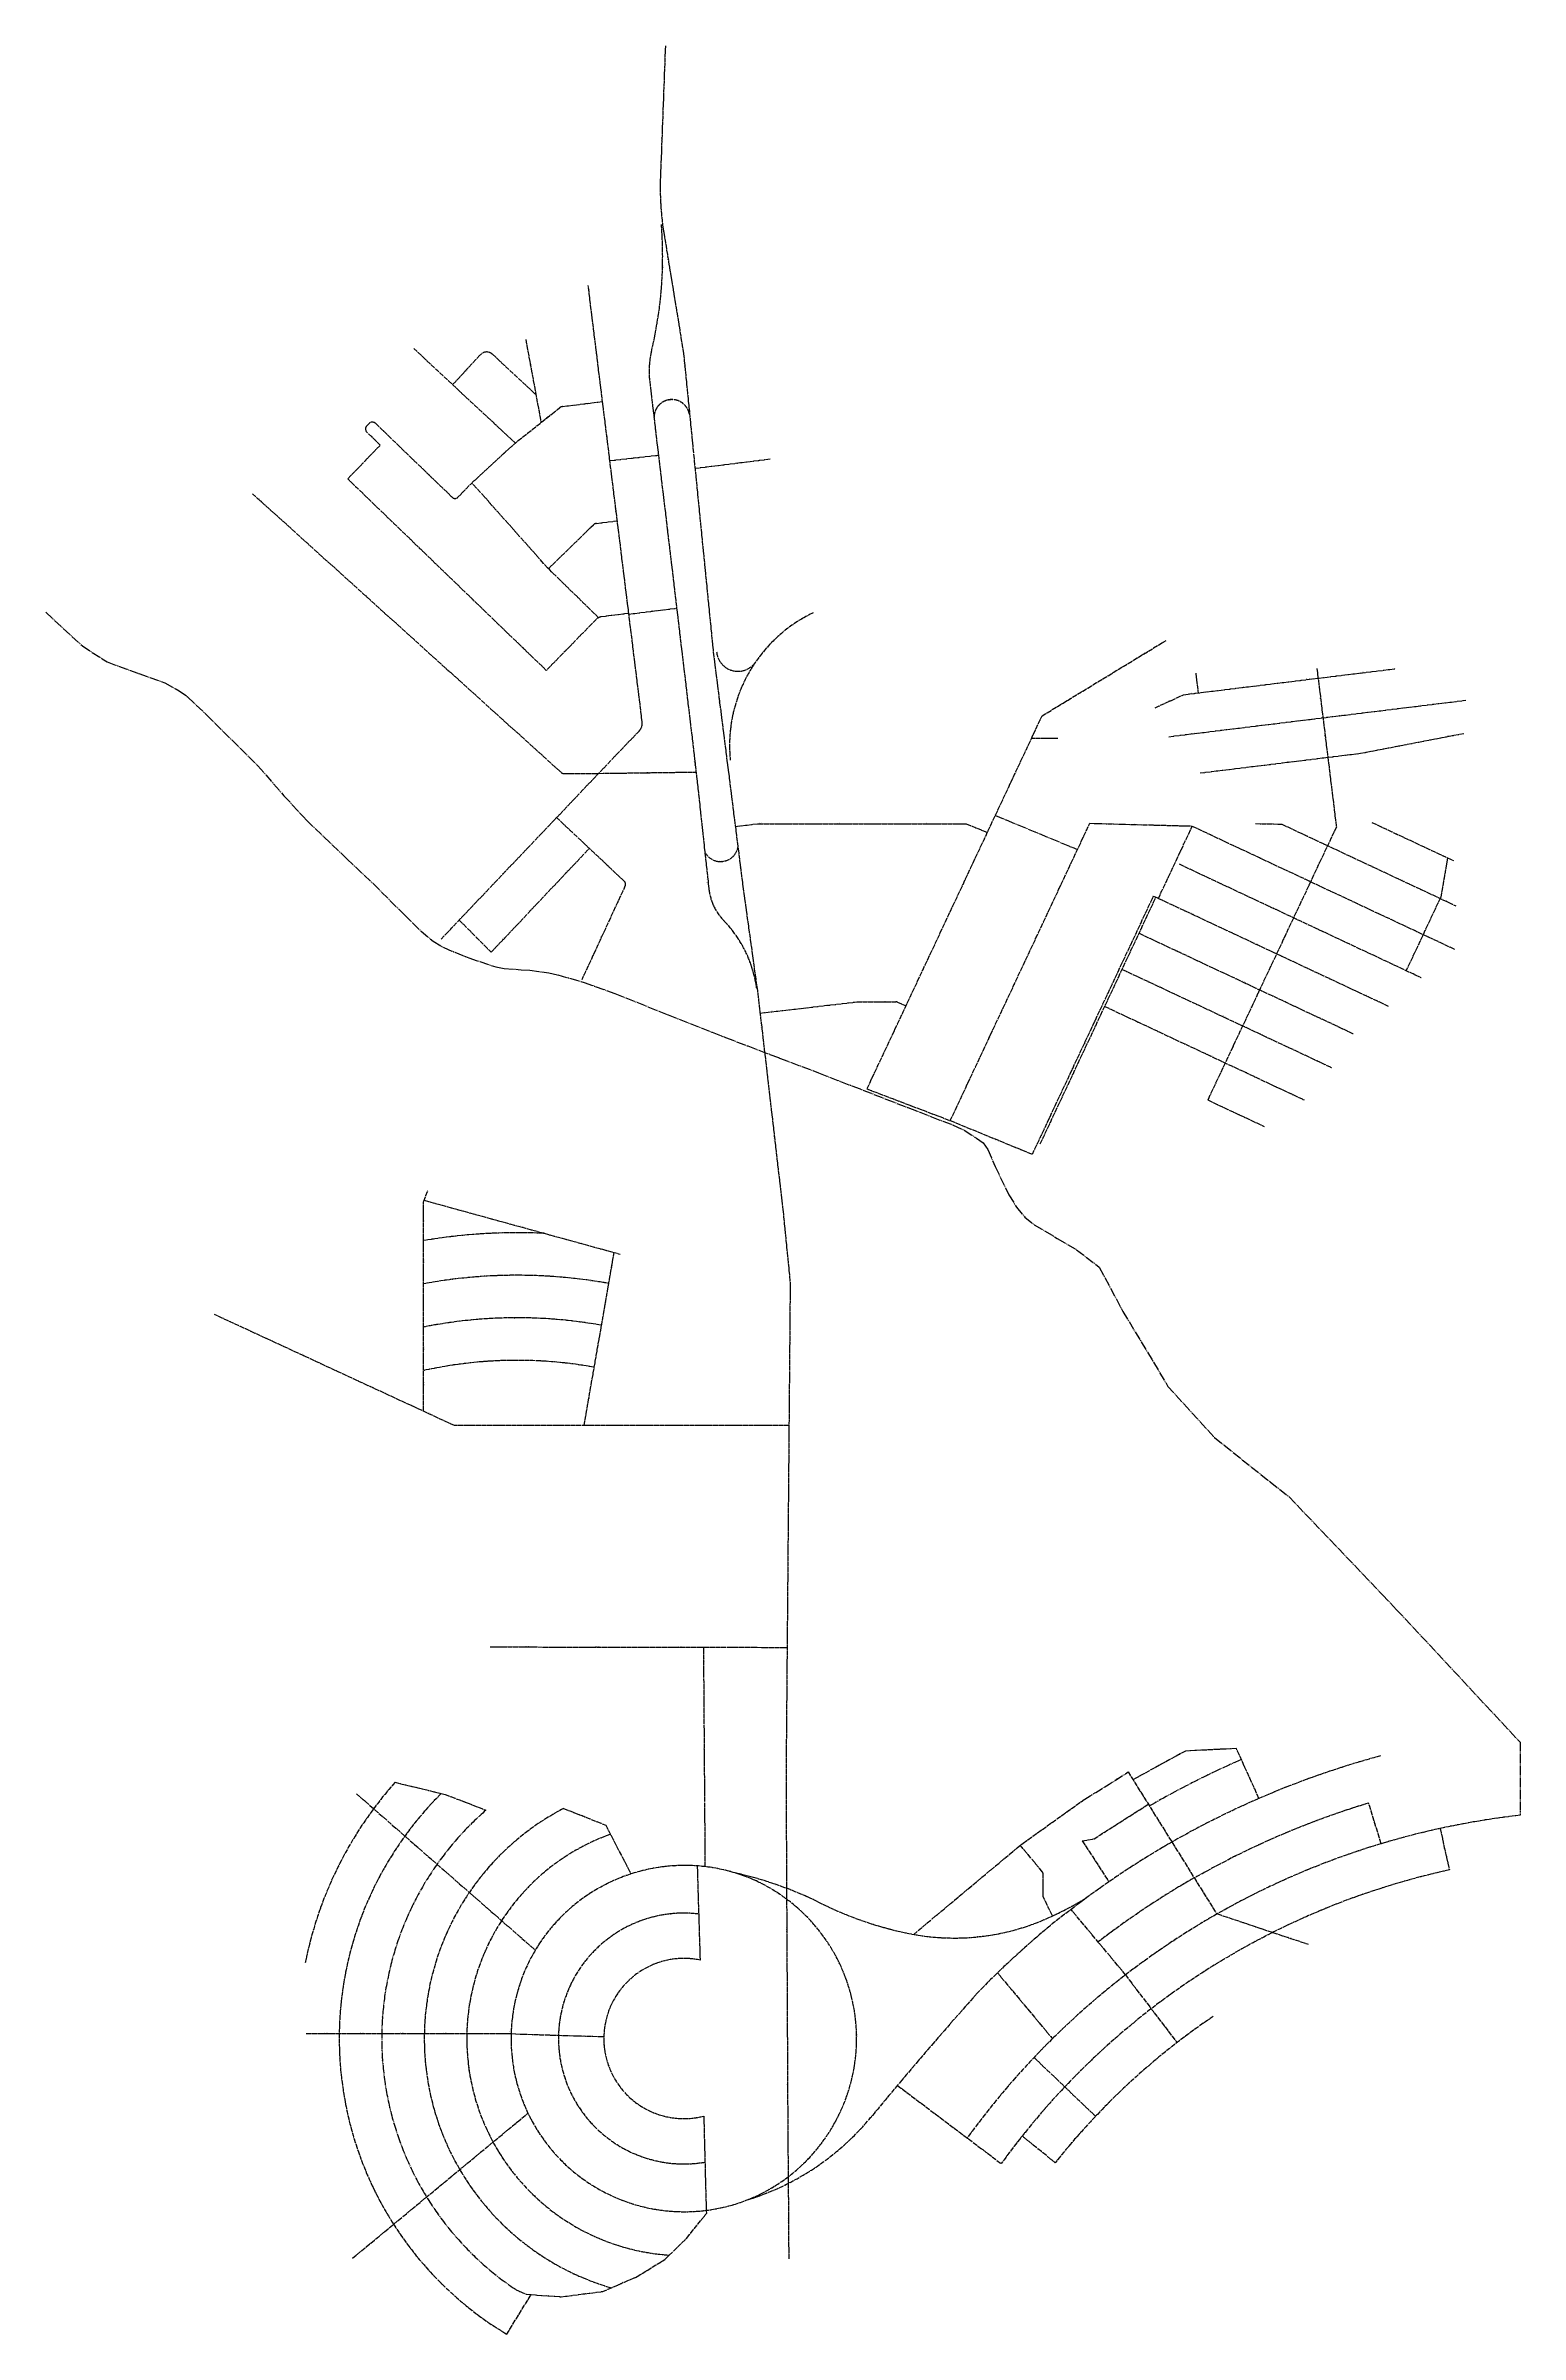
# Model space of a CAD drawing. Header units: millimetres. Extents: x 2242286 to 2245579, y 377608 to 382720.
import ezdxf

# ---------------------------------------------------------------- set-up
doc = ezdxf.new("R2010")
doc.units = ezdxf.units.MM
doc.linetypes.add('DIVIDE', pattern=[26.5, 20, -1.5, 1, -1.5, 1, -1.5])
doc.layers.add('автодороги', color=21, linetype='DIVIDE')
doc.layers.add('автодороги_обозначения', color=5, linetype='DIVIDE')
doc.styles.get("Standard").update_dxf_attribs({"font": 'arial.ttf'})

msp = doc.modelspace()

# ---------------------------------------------------------------- linework, layer by layer
at = {"layer": 'автодороги', "ltscale": 0.5}
for points in [[(2243669.6, 382719.8), (2243659.4, 382448.6), (2243658.7, 382431.4, 0.02069), (2243658.7, 382376.4, 0.022924), (2243664, 382315.6), (2243688.6, 382164.8), (2243698, 382107.4), (2243710.4, 382031.5), (2243734, 381793.7), (2243737.5, 381758.7), (2243754.5, 381587.7), (2243755.7, 381575.8), (2243776.6, 381365), (2243782.6, 381318), (2243793.2, 381234.1), (2243807.2, 381123.3), (2243842.8, 380841.5), (2243875.9, 380603.1), (2243887.2, 380506.2), (2243895.2, 380437.3), (2243909.7, 380312.3), (2243932.4, 380116.9), (2243943, 380010.5), (2243948.4, 379955.7), (2243939.1, 378854.3), (2243940.2, 378630.1), (2243940.8, 378514.7), (2243942.8, 378114.4), (2243943.4, 378024.4), (2243944.2, 377918.8), (2243945.2, 377775.6)], [(2243660.8, 382320.3, -0.07883), (2243638.4, 382036.4, 0.089632), (2243634.6, 381970.4), (2243650.9, 381832.8), (2243657.4, 381778.2), (2243691.7, 381490.6), (2243698.3, 381435), (2243734.6, 381129.2), (2243740.9, 381074), (2243766.8, 380835.4, 0.162509), (2243800.2, 380765.5, -0.160395), (2243873.6, 380613.8)], [(2243168.9, 380724.4), (2243531.9, 381106.3), (2243610.8, 381188.9, 0.234981), (2243617.9, 381209.6), (2243497.3, 382184)], [(2243194.5, 381962.8), (2243256.7, 382029.7, -0.414214), (2243283.6, 382030.6), (2243380.5, 381940.4)], [(2243588, 381451.7), (2243526.5, 381444, 0.169916), (2243515.2, 381438.5), (2243403.7, 381324.4), (2242960.2, 381752.3), (2243032.9, 381827.6), (2243003, 381856.5, -0.414214), (2243002.7, 381870.7), (2243008.7, 381876.9, -0.342114), (2243022.2, 381876.4), (2243193.6, 381711.1, 0.412651), (2243206.3, 381711.3), (2243234.8, 381740.8), (2243319.5, 381818.5), (2243341.2, 381838), (2243417.2, 381898.1), (2243434.1, 381911.4, -0.137188), (2243440, 381913.9), (2243529.4, 381925)], [(2243644.5, 381887.2, -0.940875), (2243723.2, 381897.1, -0.9388)], [(2242747.6, 381719), (2243437.9, 381095.7, 0.185693), (2243441.3, 381094.4), (2243520.6, 381094.4)], [(2243408.5, 381551.6), (2243508.9, 381649.6, -0.163887), (2243515.8, 381652.9), (2243562.3, 381658.7)], [(2243814.6, 381124.3, -0.127382), (2243840, 381287.1, -0.181257), (2244000, 381453.2)], [(2243784.1, 381366, 0.692011), (2243870.3, 381342, 0.713774)], [(2243426.8, 380995.8), (2243578.4, 380852.8, -0.322393), (2243580.1, 380843.6), (2243483, 380633.6)], [(2243757.8, 380918.6, 0.696658), (2243831.8, 380928.6, 0.822685)], [(2243881.1, 380558.8), (2244096.9, 380583.9), (2244184.7, 380583.9, -0.098758), (2244188, 380583.3), (2244207.1, 380575.3)], [(2243129.6, 380050.8, -0.053228), (2243399.3, 380067, -0.05148)], [(2243129.6, 379954.3, -0.090031), (2243543.3, 379955, -0.086426)], [(2243129.6, 379857.6, -0.094276), (2243527.1, 379861.5, -0.090375)], [(2243129.6, 379760.5, -0.099434), (2243510.8, 379767.8, -0.095182)], [(2243850, 377907, 0.149209), (2244131.5, 378095.9, -0.002745), (2244198, 378175.6, -0.007065), (2244366.7, 378370.2, -0.021203), (2244487.6, 378485.1, -0.022802), (2244581.9, 378561.3, -0.032688), (2244793.7, 378703, -0.064966), (2245267.1, 378899.8)], [(2242865.3, 378437.3, -0.13291), (2243065.9, 378840.7, -0.107509)], [(2243315.4, 377607.8, -0.489306), (2243169.2, 378815.7, -0.1481)], [(2243548.8, 377711.5, -0.675308), (2243442.4, 378782.3, -0.137026)], [(2244343.8, 378046.1, -0.211106), (2245578.9, 378767.1, -0.180655)], [(2244851.1, 378626.8, -0.056274), (2245240.3, 378794.3, -0.055571)], [(2243678.6, 377784.5, -0.812564), (2243546.9, 378724.6, -0.128175)], [(2244534.2, 378542.1), (2244513.6, 378584.7), (2244513.2, 378586.3), (2244513.2, 378636.1, 0.175674), (2244511.5, 378640.9), (2244462.4, 378699.8)], [(2244419.7, 377988.9, -0.184835), (2245420.8, 378644.9, -0.185777)], [(2243824.7, 378638.4, -0.05736), (2244010, 378574, 0.070327), (2244220.3, 378501.7, 0.150222), (2244518.6, 378535.1, 0.032948), (2244610.2, 378582.6)], [(2244636.2, 378484, -0.034059), (2244850.7, 378627.3, -0.031943)], [(2243758.1, 377992.2, -1.156546), (2243744.8, 378546.4, -1.125051)], [(2243755.3, 378095, -1.259301), (2243747.8, 378443.4, -1.287554)], [(2244540.4, 377990.9, -0.076497), (2244892.8, 378317.4, -0.07512)]]:
    msp.add_lwpolyline(points, format="xyb", dxfattribs=at)
for points in [[(2243107.9, 382043.4), (2243334.7, 381832.2)], [(2243357.8, 382063.3), (2243392, 381878.1)], [(2243545.7, 381793), (2243654.2, 381805.3)], [(2243735.8, 381775.9), (2243903.8, 381796.8)], [(2243520.4, 381442.2), (2243410.6, 381549.6), (2243406.4, 381553.7), (2243237.6, 381743.4)], [(2243588.1, 381450.2), (2243694.9, 381463.5)], [(2244120.5, 380390.7), (2244511.1, 381223.1), (2244788.3, 381391.6)], [(2244763.6, 381240.9), (2244827, 381270.2), (2245300.3, 381328.2)], [(2244854.1, 381318.3), (2244859.5, 381274.2)], [(2245124.8, 381328.6), (2245168.2, 380974.7), (2244881, 380364.9)], [(2244793.8, 381176.4), (2245457.6, 381257.8)], [(2244546.2, 381172.6), (2244487.4, 381172.6)], [(2244863.8, 381095.4), (2245149.1, 381130.3), (2245222.2, 381139.3), (2245452.9, 381183.8)], [(2243520.6, 381094.4), (2243738.2, 381097.4)], [(2243825.8, 380975.9), (2243875.9, 380982), (2244341.4, 380982), (2244388.7, 380962.4)], [(2244306, 380318.8), (2244617.6, 380983)], [(2244489.4, 380243.6), (2244760, 380820.4), (2244770.9, 380815.3), (2244846.5, 380976.5)], [(2244617.6, 380983), (2244845.8, 380976.8), (2245432.2, 380701.7)], [(2244988, 380982.1), (2245046.1, 380981.1), (2245435, 380798.7)], [(2245247.3, 380985), (2245429.7, 380899.5)], [(2243209.1, 380766.8), (2243280.6, 380694.8), (2243499.8, 380926.9)], [(2244816.8, 380892.1), (2245357.7, 380638.3)], [(2245416.6, 380905.6), (2245401.3, 380818.2), (2245399.9, 380815.1), (2245324.3, 380654)], [(2244507, 380266.9), (2244765.4, 380817.9)], [(2244770.9, 380815.3), (2245284.5, 380574.4)], [(2244727.6, 380737.3), (2245205.7, 380513)], [(2244689.8, 380656.7), (2245157.9, 380437.1)], [(2244651, 380573.9), (2245096.5, 380364.9)], [(2244119.9, 380389.6), (2244306, 380318.8), (2244489.4, 380243.6)], [(2244881, 380364.9), (2245007.1, 380305.7)], [(2243129.6, 379669.4), (2243129.6, 380137.4), (2243129.9, 380139.1), (2243139.1, 380162.5)], [(2243130.6, 380140.9), (2243568.9, 380020.4)], [(2243488.2, 379637.5), (2243555.3, 380024.2)], [(2243945.7, 379637.5), (2243198.5, 379637.5), (2242662.6, 379885.7)], [(2243278.3, 379143.1), (2243941.5, 379142.1)], [(2243758.8, 378652.2), (2243755.4, 379142.4)], [(2244703.3, 378863.8), (2244901.3, 378546.2)], [(2242980, 378814.9), (2243379.1, 378465.8)], [(2243065.9, 378840.7), (2243178, 378813.6), (2243269, 378778.4)], [(2244224.2, 378501), (2244455.7, 378694.5), (2244468.7, 378704.8), (2244605.2, 378802.4), (2244606.4, 378803)], [(2243442.4, 378782.3), (2243536.3, 378745.1), (2243592.8, 378636)], [(2244600.8, 378709.7), (2244627.1, 378714.6), (2244748.3, 378791.7)], [(2245268.4, 378703.5), (2245240.3, 378794.3)], [(2244600.8, 378709.7), (2244660.3, 378618.5)], [(2245399.8, 378737.5), (2245420.8, 378644.9)], [(2243747.8, 378443.4), (2243741.6, 378653.8)], [(2244697.5, 378410.6), (2244575.6, 378556.6)], [(2244902.4, 378546.8), (2245026, 378505.3), (2245105, 378479.2)], [(2244411.4, 378415), (2244534.2, 378268)], [(2244697.2, 378410.3), (2244812.3, 378259.2)], [(2242867.7, 378279.3), (2243325, 378279.5)], [(2244493.1, 378226), (2244630.3, 378094.6)], [(2244187.9, 378163.6), (2244419.8, 377988.9)], [(2242971.1, 377777.8), (2243362.7, 378101.5)], [(2243755.3, 378095), (2243761.2, 377877.4)], [(2244540.4, 377990.9), (2244466.5, 378050.6)]]:
    msp.add_lwpolyline(points, dxfattribs=at)
at = {"layer": 'автодороги'}
for points in [[(2242285.8, 381454.2), (2242367.5, 381379.2), (2242423, 381343.3), (2242493.6, 381317.6), (2242551.5, 381296.6), (2242583.5, 381278.7), (2242602.7, 381265.4), (2242644.6, 381225.4), (2242759.7, 381111.2), (2242817.8, 381044.6), (2242858.4, 381000.3), (2242861.2, 380997.3), (2242868, 380989.9), (2242958.2, 380903.7), (2243016.9, 380848.1), (2243086.9, 380778.6), (2243123.9, 380741.8), (2243150.9, 380719.8), (2243174.6, 380705.2), (2243230.4, 380682.2), (2243291.2, 380662), (2243309.6, 380658.6), (2243341, 380656.4), (2243347.3, 380655.9), (2243367.2, 380654.5), (2243409.4, 380649.1), (2243429.7, 380644.3), (2243488.2, 380627.5), (2243556.8, 380602.9), (2243675.8, 380554.9), (2243803.9, 380504.5), (2243853.7, 380485.5), (2243924.6, 380458.6), (2244011.7, 380425.6), (2244162.1, 380366.9), (2244264.3, 380327.2), (2244312.3, 380308.9), (2244337.3, 380297.1), (2244364.7, 380279.7), (2244379.3, 380269.1), (2244389.9, 380254), (2244406, 380216.3), (2244437.1, 380152.8), (2244454, 380125.4), (2244472.5, 380103.3), (2244493.3, 380086.3), (2244544.9, 380055.7), (2244588.2, 380030.1), (2244638.7, 379991.5), (2244691.5, 379892.6), (2244759.9, 379779), (2244792, 379725.2), (2244895.9, 379610.7), (2245062.2, 379478.8), (2245271, 379259.8), (2245302.9, 379226.3), (2245578.9, 378930), (2245578.9, 378767.1)], [(2244406.6, 381000.5), (2244590, 380924.2)]]:
    msp.add_lwpolyline(points, dxfattribs=at)
at = {"layer": 'автодороги', "linetype": 'DIVIDE', "ltscale": 0.5}
for points in [[(2244995.4, 378804.6), (2244945, 378916.2), (2244831.1, 378910.4), (2244714.1, 378846.5)], [(2243325, 378279.5), (2243335.6, 378278.6), (2243532.2, 378272.5)], [(2243315.4, 377607.8), (2243369.8, 377696.2), (2243437, 377691.5), (2243529.6, 377703.3), (2243606.3, 377736.4), (2243668.8, 377774.9), (2243717.4, 377822.5), (2243761.2, 377877.4)]]:
    msp.add_lwpolyline(points, dxfattribs=at)
at = {"layer": 'автодороги'}
for points in [[(2244606.4, 378803, 0.006567), (2244703.3, 378863.8)], [(2244750.7, 378787.8, -0.02737), (2244956.1, 378891.7, -0.024505)], [(2243269, 378778.4, 0.49522), (2243336.6, 377706.9), (2243359.6, 377697), (2243369.8, 377696.2)]]:
    msp.add_lwpolyline(points, format="xyb", dxfattribs=at)
at = {"layer": 'автодороги', "ltscale": 0.5}
msp.add_lwpolyline([(2243881.3, 377920.5, -0.744104), (2243379.1, 378465.8, -0.373362), (2243863.2, 378624.6, -0.637255)], format="xyb", close=True, dxfattribs=at)

# ---------------------------------------------------------------- texts
at = {"layer": 'автодороги_обозначения', "char_height": 2.5, "attachment_point": 1}
for s, insert, rotation in [('О_1_1', (2243660, 382506.2), 89.0195), ('О_1_1', (2243661.6, 382220.7), 89.0195), ('О_1_1', (2243674.5, 382241.1), 98.9847), ('ПГ_1_1', (2243498.4, 382164.9), 98.1367), ('ПГ_1_1', (2243515.2, 382021.1), 98.1367), ('О_1_1', (2243639.3, 382045.2), 80.4698), ('П_1_3', (2243159.8, 381997.1), 314.6917), ('П_1_2', (2243220, 381992.7), 44.6917), ('П_1_2', (2243333.9, 381985.9), 314.6917), ('П_1_1', (2243368.4, 382012.9), 281.4885), ('О_1_1', (2243711.8, 382001.1), 96.6283), ('ПГ_1_2', (2243487, 381921.2), 7.1437), ('О_1_Р_1', (2243673.5, 381930.3), 1.3087), ('П_1_3', (2243286.6, 381879.7), 314.6917), ('П_1_1', (2243388.3, 381906.8), 281.4885), ('ПГ_1_2', (2243402.8, 381889.6), 38.8757), ('О_1_1', (2243647, 381854), 96.679), ('ПГ_1_2', (2243013.8, 381848.7), 315.903), ('ПГ_1_2', (2243039.6, 381861.6), 315.903), ('ПГ_1_2', (2243305.2, 381807.5), 45.903), ('ПГ_1_1', (2243538.1, 381840.5), 98.1367), ('ПГ_1_2', (2242992.3, 381786.7), 45.903), ('ПГ_1_2', (2243141.6, 381763.7), 315.903), ('ПГ_1_3', (2243590.9, 381799.6), 6.9602), ('П_3_1', (2243826.7, 381788.6), 6.9602), ('ПГ_1_2', (2242976.5, 381738.4), 315.903), ('ПГ_1_2', (2243213.1, 381720.8), 45.903), ('П_1_6', (2242761.5, 381709.6), 316.511), ('П_1_4', (2243278.7, 381699.3), 314.6917), ('ПГ_1_1', (2243557.5, 381678.5), 98.1367), ('О_1_1', (2243746.9, 381649.3), 96.6283), ('П_1_6', (2242869.8, 381611), 316.511), ('П_1_4', (2243360.4, 381607.5), 314.6917), ('П_1_5', (2243498, 381641.3), 44.6917), ('О_1_1', (2243672.7, 381636.2), 96.679), ('ПГ_1_2', (2243116, 381604.1), 315.903), ('П_1_5', (2243453.7, 381597.5), 44.6917), ('П_1_6', (2243001.5, 381493.3), 316.511), ('ПГ_1_2', (2243236.9, 381486.8), 315.903), ('П_1_4', (2243459.3, 381504.1), 314.6917), ('ПГ_1_1', (2243583.4, 381468.6), 98.1367), ('ПГ_1_4', (2243633.2, 381457.7), 6.9602), ('ПГ_1_2', (2243541.5, 381447.7), 8.1367), ('О_1_1', (2243700.9, 381398.2), 96.679), ('П_3_2', (2243971.8, 381440), 31.1973), ('ПГ_1_2', (2243351.4, 381377.1), 315.903), ('ПГ_1_2', (2243441.5, 381365.5), 45.903), ('П_3_2', (2243873.7, 381349.6), 54.0522), ('Г_2_1', (2244731.9, 381359.7), 33.445), ('П_1_6', (2243180.9, 381329.9), 316.511), ('П_3_3', (2243827.6, 381324.1), 358.386), ('В_18', (2245101, 381306.3), 7.0621), ('В_18', (2245222.1, 381320.9), 7.0621), ('ПГ_1_1', (2243609.1, 381267.1), 98.1367), ('О_1_1', (2243789, 381252.2), 96.6283), ('Г_2_1', (2244564.3, 381257.4), 33.445), ('В_18', (2244787.9, 381254.3), 25.0487), ('В_18', (2244837.3, 381273.5), 7.0621), ('В_18', (2244959.6, 381288.5), 7.0621), ('В_15', (2245131.5, 381256.3), 97.0621), ('П_3_2', (2243817.3, 381218.6), 78.5132), ('Г_2_1', (2244501.7, 381207), 64.7557), ('В_17', (2244987.9, 381201.8), 7.0621), ('В_17', (2245112.9, 381217.6), 7.0621), ('В_17', (2245174.4, 381224.6), 7.0621), ('В_17', (2245351.8, 381247.1), 7.0621), ('В_17', (2244844.9, 381184.4), 7.0621), ('В_15', (2245141.8, 381171.5), 97.0621), ('В_16', (2245302.5, 381156.7), 11.163), ('В_16', (2245411, 381177.8), 11.163), ('П_1_6', (2243395.7, 381136.4), 316.511), ('ПГ_1_5', (2243627.5, 381097.3), 0.9428), ('О_1_1', (2243734.1, 381112.2), 96.679), ('Г_2_1', (2244447.3, 381091.5), 64.7557), ('В_16', (2244870.1, 381097.5), 7.0621), ('В_16', (2245058.7, 381121.4), 7.0621), ('В_16', (2245188.4, 381137.2), 7.0621), ('ПГ_1_1', (2243481.1, 381055), 45.9387), ('В_15', (2245158.6, 381043.2), 97.0621), ('В_20', (2243457.5, 380969.2), 315.9387), ('В_1', (2243880.1, 380984.4), 359.7582), ('В_1', (2244052.5, 380984.4), 359.7582), ('В_1', (2244253, 380984.6), 359.7582), ('В_1', (2244360.6, 380975.4), 338.0037), ('Г_2_1', (2244377.1, 380941.1), 64.7557), ('В_4', (2244496.8, 380964.9), 338.0037), ('В_3', (2244608.4, 380967.9), 64.5683), ('В_5', (2244717.7, 380982.2), 358.3669), ('Г_3_1', (2244824.6, 380936), 64.7557), ('В_5', (2244887.5, 380959.2), 334.4195), ('В_6', (2245099.1, 380958.3), 334.4195), ('В_15', (2245156.1, 380954.1), 64.4195), ('В_7', (2245301.3, 380961.6), 334.4195), ('В_20', (2243539, 380892.2), 315.9387), ('О_1_Р_2', (2243788.6, 380899.1), 1.3087), ('В_5', (2244996.8, 380907.6), 334.4195), ('В_15', (2245125.9, 380889), 64.4195), ('В_6', (2245204.9, 380909), 334.4195), ('В_7', (2245402.8, 380914.1), 334.4195), ('ПГ_1_1', (2243304.4, 380869.6), 45.9387), ('В_21', (2243445.3, 380873.3), 45.9387), ('О_1_1', (2243762.3, 380848.9), 96.679), ('О_1_1', (2243836.2, 380878.9), 96.6283), ('В_9', (2244887.2, 380861.2), 334.4195), ('В_6', (2245315.7, 380857.1), 334.4195), ('В_8', (2245406, 380854.5), 81.6068), ('В_21', (2243364.4, 380787.1), 45.9387), ('В_20', (2243560.4, 380804.4), 65.0045), ('В_3', (2244544.3, 380832.3), 64.5683), ('Г_3_1', (2244754.6, 380813.1), 64.7557), ('Г_3_1', (2244773.3, 380826), 64.7557), ('В_9', (2245028.4, 380795.1), 334.4195), ('В_15', (2245087, 380806.8), 64.4195), ('В_5', (2245162.5, 380830.1), 334.4195), ('В_6', (2245413.5, 380811.1), 334.4195), ('ПГ_1_1', (2243188.2, 380747.4), 45.9387), ('Г_2_1', (2244299, 380776.1), 64.7557), ('В_10', (2244843.7, 380783.1), 334.4195), ('В_9', (2245135.2, 380744.7), 334.4195), ('В_5', (2245341.6, 380746.4), 334.4195), ('В_8', (2245375.5, 380766.9), 64.4195), ('В_21', (2243247.5, 380730.3), 315.9387), ('В_21', (2243304.9, 380723.9), 45.9387), ('В_20', (2243521.5, 380722.5), 65.0045), ('В_3', (2244493.8, 380724.3), 64.5683), ('Г_3_1', (2244703.6, 380696.4), 64.7557), ('В_11', (2244813.2, 380699.6), 334.4195), ('В_10', (2244985.4, 380717.4), 334.4195), ('В_15', (2245050.9, 380727.9), 64.4195), ('В_9', (2245249, 380691.2), 334.4195), ('В_8', (2245337.8, 380687.1), 64.4195), ('В_20', (2243483.5, 380639.2), 65.0045), ('О_1_1', (2243856.5, 380675), 111.1459), ('Г_2_1', (2244241.6, 380654.6), 64.7557), ('В_15', (2245011.8, 380645.5), 64.4195), ('В_10', (2245112.7, 380656.2), 334.4195), ('В_9', (2245339.1, 380649), 334.4195), ('В_2', (2244157.4, 380585.9), 0.0723), ('В_3', (2244445.8, 380620.1), 64.5683), ('В_12', (2244771.7, 380620.3), 334.4195), ('В_11', (2244958.3, 380631.2), 334.4195), ('В_11', (2245053.6, 380586.1), 334.4195), ('В_10', (2245234.5, 380600.2), 334.4195), ('О_1_1', (2243883, 380526.1), 96.6283), ('В_2', (2243905, 380563.9), 6.8532), ('В_2', (2244029.3, 380578.1), 6.8532), ('Г_2_1', (2244196.6, 380556.3), 64.7557), ('В_13', (2244722.5, 380541.7), 334.4195), ('В_12', (2244915.3, 380553.4), 334.4195), ('В_15', (2244974.2, 380567.4), 64.4195), ('В_3', (2244390.4, 380502.7), 64.5683), ('Г_3_1', (2244604.2, 380489), 64.7557), ('В_15', (2244935.1, 380483.1), 64.4195), ('В_12', (2244999.3, 380513.8), 334.4195), ('В_11', (2245169.9, 380531.9), 334.4195), ('Г_2_1', (2244138.8, 380434.8), 64.7557), ('В_13', (2244886.3, 380465.9), 334.4195), ('В_12', (2245125.2, 380454.4), 334.4195), ('В_3', (2244341.4, 380399), 64.5683), ('В_15', (2244896, 380400.4), 64.4195), ('В_13', (2244961.8, 380430.2), 334.4195), ('В_13', (2245064.7, 380381.7), 334.4195), ('В_15_2', (2244188.4, 380365.3), 337.5097), ('В_3', (2244306, 380324), 64.5683), ('В_14', (2244950.7, 380333.8), 334.4195), ('О_1_1', (2243911.9, 380273.6), 95.3246), ('В_15_2', (2244399.8, 380281.8), 337.5097), ('Г_3_1', (2244507.3, 380281), 64.7557), ('В_22', (2243131.5, 380100.8), 270.211), ('В_24', (2243206.4, 380121.7), 344.338), ('В_24', (2243345.4, 380084), 344.338), ('В_25', (2243188.7, 380060.7), 4.9126), ('В_25', (2243292.8, 380069.1), 0.6792), ('В_24', (2243477.7, 380047.2), 344.338), ('В_22', (2243131.1, 380008.6), 270.211), ('В_26', (2243348.4, 379974.9), 359.4528), ('В_23', (2243551.9, 379995.4), 259.8517), ('В_26', (2243190.7, 379965.9), 4.9126), ('В_26', (2243499.9, 379963.6), 353.3906), ('Г_4_1', (2242698.6, 379871.3), 335.0573), ('В_22', (2243130.6, 379918), 270.211), ('В_27', (2243194.1, 379870.3), 4.9126), ('В_27', (2243329.6, 379879.9), 0.6399), ('В_27', (2243478.4, 379870.2), 352.7918), ('В_23', (2243537.6, 379913.9), 259.8517), ('В_23', (2243520.9, 379818), 259.8517), ('О_1_1', (2243945.6, 379814.9), 90.3204), ('Г_4_1', (2242857.8, 379798.2), 335.0573), ('В_22', (2243131.1, 379813.8), 270.211), ('В_28', (2243194.7, 379774.8), 4.9126), ('В_28', (2243322.9, 379784.9), 0.5169), ('В_28', (2243474.8, 379775.1), 352.3541), ('Г_4_1', (2243010, 379726.8), 335.0573), ('В_22', (2243131.1, 379735.2), 270.211), ('Г_4_1', (2243141.3, 379666.5), 335.0573), ('В_23', (2243501.5, 379705.3), 259.8517), ('Г_4_1', (2243236.5, 379639.9), 0.1749), ('Г_4_1', (2243445.9, 379639.9), 0.1749), ('Г_4_1', (2243722.8, 379639.5), 0.1749), ('Г_4_1', (2243913.6, 379639.5), 0.1749), ('О_1_1', (2243941.7, 379355.1), 90.3204), ('В_29', (2243357.6, 379144.8), 0.3204), ('В_29', (2243513.9, 379144.8), 0.3204), ('В_29', (2243698, 379144.1), 0.3204), ('В_30', (2243757.7, 379119), 270.3204), ('В_29', (2243859.4, 379143.8), 0.3204), ('В_30', (2243756.8, 378921.4), 270.3204), ('О_1_1', (2243938, 378916.6), 90.3204), ('В_64', (2244813.7, 378902.8), 29.8664), ('В_64', (2244860.8, 378913.5), 3.9699), ('В_64', (2244914.4, 378916.4), 3.9699), ('В_64', (2244950.3, 378907), 297.0816), ('В_63', (2244672.9, 378846.4), 33.9265), ('В_64', (2244726.7, 378855.3), 29.8664), ('В_64', (2244772.7, 378880.3), 29.8664), ('В_65', (2244875.1, 378855.9), 26.6888), ('В_65', (2244929.3, 378881.3), 26.6888), ('В_64', (2244975.9, 378849.5), 297.0816), ('Г_1_1', (2245177.8, 378874.9), 18.7816), ('В_37', (2242993.4, 378805.5), 318.5868), ('В_43', (2243036.2, 378808), 51.1861), ('В_36_1', (2243109.8, 378831.9), 345.6891), ('В_42', (2243148.5, 378797.2), 47.5473), ('В_36_1', (2243216.9, 378800.5), 337.87), ('В_63', (2244614.5, 378809.6), 33.9265), ('Г_6_1', (2244729.6, 378824.3), 303.2102), ('В_65', (2244761.7, 378795.8), 29.8664), ('В_65', (2244816.3, 378825.4), 29.8664), ('Г_1_1', (2245036.9, 378824.1), 22.3084), ('В_43', (2242995.4, 378752.6), 55.0402), ('В_37', (2243048.2, 378757.6), 318.5868), ('В_41', (2243228.4, 378742.4), 47.5473), ('В_40', (2243384.9, 378750), 35.027), ('В_36', (2243483.6, 378767.7), 337.87), ('В_61', (2244563.1, 378774.8), 33.9265), ('В_62', (2244711, 378769.7), 33.9265), ('Г_6_1', (2244772.8, 378755.2), 303.2102), ('Г_1_1', (2244933, 378778.1), 25.5701), ('В_57', (2245121.6, 378755.5), 20.5595), ('В_57', (2245202.8, 378784.2), 17.8863), ('В_58', (2245254.3, 378754.3), 287.8863), ('Г_5_1', (2245523.9, 378761.6), 7.7205), ('В_42', (2243063.6, 378687.5), 56.6398), ('В_42', (2243096.3, 378735.2), 51.4085), ('В_37', (2243119.7, 378694.5), 318.5868), ('В_39', (2243485.5, 378698.8), 28.0848), ('В_36', (2243540.6, 378739), 298.0848), ('В_30', (2243759.5, 378703.5), 270.3204), ('В_61', (2244489.8, 378721.7), 33.9265), ('В_62', (2244639.5, 378724.4), 33.9265), ('Г_1_1', (2244776.8, 378695), 31.6493), ('Г_1_1', (2244832.5, 378726.6), 29.6376), ('В_57', (2244991.4, 378701), 25.1687), ('В_57', (2245057.1, 378730.1), 22.5277), ('Г_5_1', (2245283.6, 378709.2), 16.1235), ('Г_5_1', (2245378.2, 378734.9), 13.1271), ('В_52', (2245410.5, 378697.1), 283.549), ('В_41', (2243176, 378682.1), 50.7828), ('В_40', (2243276.2, 378654.5), 47.5473), ('В_36', (2243576, 378673.2), 298.0848), ('Г_1_2', (2243685.9, 378655.5), 2.4802), ('В_61', (2244424.2, 378670.9), 39.8993), ('В_60', (2244489.3, 378669.7), 309.8993), ('В_59', (2244615.4, 378690.3), 303.2102), ('В_59', (2244643.6, 378647.4), 303.2102), ('Г_1_1', (2244685.2, 378638.5), 31.6493), ('Г_6_1', (2244823.7, 378673.8), 303.2102), ('В_57', (2244870.8, 378639.4), 28.5986), ('В_57', (2244940.1, 378675.9), 26.89), ('Г_5_1', (2245098.9, 378645.4), 20.2064), ('Г_5_1', (2245158.1, 378668.1), 20.2064), ('Г_5_1', (2245214, 378687.5), 20.2064), ('В_43', (2242927, 378631), 63.7803), ('В_41', (2243131.2, 378617.4), 59.5087), ('В_37', (2243192.8, 378630.9), 318.5868), ('В_39', (2243348, 378591.6), 48.8082), ('Г_1_2', (2243492.2, 378588.2), 34.0691), ('В_31', (2243744.1, 378609.7), 272.1372), ('Г_1_3', (2243911.1, 378616), 341.9372), ('Г_1_2', (2243918.3, 378597), 327.2313), ('В_61', (2244347.2, 378605.7), 39.8993), ('В_60', (2244514.4, 378613.1), 270.3138), ('В_56', (2244823, 378612.9), 31.4262), ('Г_6_1', (2244873.1, 378594.1), 303.2102), ('Г_5_1', (2245046.7, 378622.3), 25.0224), ('В_47', (2245220.5, 378590.1), 19.7894), ('В_47', (2245348.8, 378629.1), 15.4413), ('В_37', (2243265.9, 378566.9), 318.5868), ('В_34', (2243678.3, 378548.3), 5.3205), ('В_61', (2244273.1, 378543.8), 39.8993), ('В_60', (2244524.8, 378564), 295.662), ('Г_1_3', (2244538.4, 378545.7), 25.765), ('Г_1_1', (2244549.5, 378539.1), 36.5732), ('В_56', (2244717.7, 378545), 34.3103), ('В_56', (2244771, 378581), 33.0792), ('Г_5_1', (2244951.2, 378575.5), 27.349), ('В_47', (2245128.9, 378554.9), 23.5815), ('В_43', (2242876.9, 378494.3), 74.6349), ('В_42', (2242973.9, 378495.1), 72.599), ('В_41', (2243071.3, 378488.5), 69.9433), ('В_40', (2243177.5, 378499.4), 66.997), ('В_37', (2243344.3, 378498.5), 318.5868), ('В_34', (2243573.6, 378514.5), 28.0848), ('В_31', (2243747.2, 378501.8), 272.1372), ('О_1_1', (2243939, 378506.1), 90.3204), ('Г_1_3', (2244130.6, 378526.3), 341.9372), ('Г_1_3', (2244366.2, 378497.1), 5.8846), ('В_55', (2244604.1, 378524.8), 308.1275), ('В_56', (2244662.7, 378506.1), 34.3103), ('Г_5_1', (2244801.1, 378486.2), 34.0561), ('Г_5_1', (2244876.3, 378533.9), 30.4903), ('В_51', (2244956.7, 378530.1), 341.2668), ('В_47', (2245000.6, 378494.1), 27.2887), ('В_47', (2245050.9, 378519.2), 27.2887), ('В_51', (2245060.8, 378495.8), 341.2668), ('В_39', (2243272.1, 378478.3), 63.073), ('Г_1_2', (2243380.8, 378471.7), 56.8884), ('В_34', (2243489.3, 378442.1), 49.8725), ('В_35', (2243729.7, 378447.8), 352.2338), ('Г_1_2', (2244052.6, 378445.1), 118.7527), ('Г_1_1', (2244453.8, 378457.7), 41.8974), ('В_55', (2244640.4, 378481.1), 308.1275), ('В_47', (2244936.9, 378458.5), 31.337), ('В_35', (2243640.6, 378434.8), 22.0055), ('Г_5_1', (2244663.9, 378386.5), 39.1824), ('В_55', (2244678.2, 378436.3), 308.1275), ('Г_5_1', (2244715.4, 378426.3), 36.2915), ('В_47', (2244845.7, 378402.1), 34.8029), ('В_40', (2243135.7, 378349.6), 82.1249), ('В_39', (2243230.4, 378345.2), 80.7919), ('В_34', (2243439, 378343.9), 74.7815), ('В_35', (2243553.6, 378357.2), 57.2982), ('Г_1_1', (2244352.5, 378356.8), 47.582), ('В_54', (2244441.2, 378381.7), 310.4959), ('В_50', (2244724.7, 378375.8), 308.1275), ('В_47', (2244772, 378350), 36.7214), ('В_42', (2242941.5, 378318.7), 86.3058), ('В_41', (2243036.3, 378315.7), 86.2174), ('Г_1_2', (2243322.1, 378282.5), 88.4452), ('Г_1_2', (2243323.8, 378282.5), 88.4452), ('В_54', (2244506.9, 378302.5), 310.4959), ('Г_5_1', (2244588.5, 378321.8), 41.3255), ('В_47', (2244694.4, 378287.8), 40.6043), ('В_50', (2244786, 378296.7), 308.1275), ('В_38', (2242906.9, 378281.1), 0.4072), ('В_38', (2242987.2, 378281.3), 0.4072), ('В_38', (2243077.7, 378281.1), 0.4072), ('В_38', (2243172.5, 378281.1), 0.4072), ('В_38', (2243270.7, 378280.9), 0.4072), ('В_32', (2243369.3, 378278.8), 358.5786), ('В_34', (2243428.9, 378271.5), 88.737), ('В_32', (2243481.3, 378275.8), 358.5786), ('В_35', (2243533.6, 378256.3), 277.4337), ('Г_1_2', (2244095.5, 378268.3), 89.8102), ('Г_5_1', (2244508.3, 378244), 45.8169), ('В_53', (2244831.9, 378276), 36.668), ('В_42', (2242941.5, 378217.2), 93.4499), ('В_41', (2243036.1, 378218.1), 93.7464), ('В_40', (2243135.5, 378208.2), 276.9804), ('В_39', (2243230, 378196.1), 98.5248), ('В_34', (2243444.3, 378178.7), 108.9349), ('Г_1_1', (2244220.5, 378204.4), 49.8019), ('Г_5_1', (2244456.9, 378189.3), 47.506), ('В_49', (2244522.8, 378199.2), 316.5927), ('В_47', (2244592, 378194), 43.1923), ('В_53', (2244762.5, 378221.1), 40.9693), ('В_35', (2243571.1, 378159.4), 310.7694), ('О_1_1', (2243939.6, 378163.3), 90.3204), ('В_46', (2244224.6, 378138.1), 322.7475), ('В_49', (2244590.8, 378134.3), 316.5927), ('В_41', (2243061.2, 378092), 286.2083), ('В_39', (2243265.3, 378074.7), 113.0294), ('В_44', (2243331.4, 378077.6), 39.4163), ('Г_1_2', (2243354, 378117.5), 112.4537), ('В_34', (2243478.5, 378114), 305.644), ('В_35', (2243639.9, 378105.3), 338.3885), ('В_35', (2243733.3, 378092.3), 6.6092), ('Г_1_2', (2244055.3, 378099.1), 61.9865), ('Г_5_1', (2244363, 378074.5), 52.7475), ('В_47', (2244512.2, 378108), 48.8647), ('В_53', (2244658.6, 378125.7), 44.5618), ('В_42', (2242974.6, 378050.1), 288.13), ('В_40', (2243180, 378039.8), 296.4075), ('В_34', (2243533.1, 378053.6), 321.1577), ('В_33', (2243758, 378046.9), 272.1372), ('Г_1_1', (2244062.7, 378026.6), 42.6266), ('В_46', (2244302.3, 378079.2), 322.7475), ('В_53', (2244575.3, 378036.1), 49.5282), ('В_44', (2243240.9, 378003.3), 39.4163), ('В_39', (2243305.5, 378004), 305.2999), ('В_34', (2243617.5, 378005.5), 341.6272), ('В_34', (2243735.2, 377990.3), 6.6092), ('Г_1_2', (2243982.9, 377995.8), 44.9896), ('В_46', (2244382.8, 378018.3), 322.7475), ('В_47', (2244436.4, 378014.6), 52.7475), ('В_48', (2244501.5, 378023.7), 322.7475), ('В_41', (2243116.1, 377952.6), 297.6681), ('В_44', (2243163.3, 377938.1), 39.4163), ('В_40', (2243220.4, 377962.3), 304.9662), ('Г_1_2', (2243476.5, 377963.3), 322.9444), ('В_33', (2243761, 377944.1), 272.1372), ('Г_1_1', (2243895, 377924.3), 24.6646), ('Г_1_2', (2243904.4, 377934.8), 31.0274), ('В_42', (2243033.5, 377905.9), 300.0106), ('В_44', (2243091, 377878.7), 39.4163), ('В_41', (2243161.1, 377880), 305.6758), ('Г_1_2', (2243730.2, 377883.3), 3.5815), ('В_42', (2243074.9, 377837), 304.6769), ('В_40', (2243315.7, 377846), 317.8099), ('В_39', (2243435.3, 377870.9), 326.0252), ('В_45', (2243736.1, 377848.4), 51.6718), ('О_1_1', (2243942.8, 377856.5), 90.3204), ('В_44', (2243011.2, 377812.3), 39.4163), ('В_41', (2243238.8, 377788.4), 314.8583), ('В_39', (2243617.6, 377793.9), 349.0621), ('В_42', (2243169.2, 377722.8), 316.9332), ('В_40', (2243461.9, 377745.9), 335.264), ('В_45', (2243568, 377721.3), 28.5387), ('В_45', (2243635.6, 377756.6), 28.5387), ('В_41', (2243341.3, 377706.2), 336.2201), ('В_45', (2243402.9, 377695.5), 355.927), ('В_45', (2243484.8, 377698.9), 6.8305), ('В_45', (2243334.7, 377642.5), 57.3538), ('В_42', (2243299.3, 377619.6), 327.8876)]:
    msp.add_mtext_dynamic_manual_height_columns(s, width=14.098, gutter_width=12.5, heights=[0], dxfattribs=dict(at, insert=insert, rotation=rotation))

doc.saveas('drawing.dxf')
